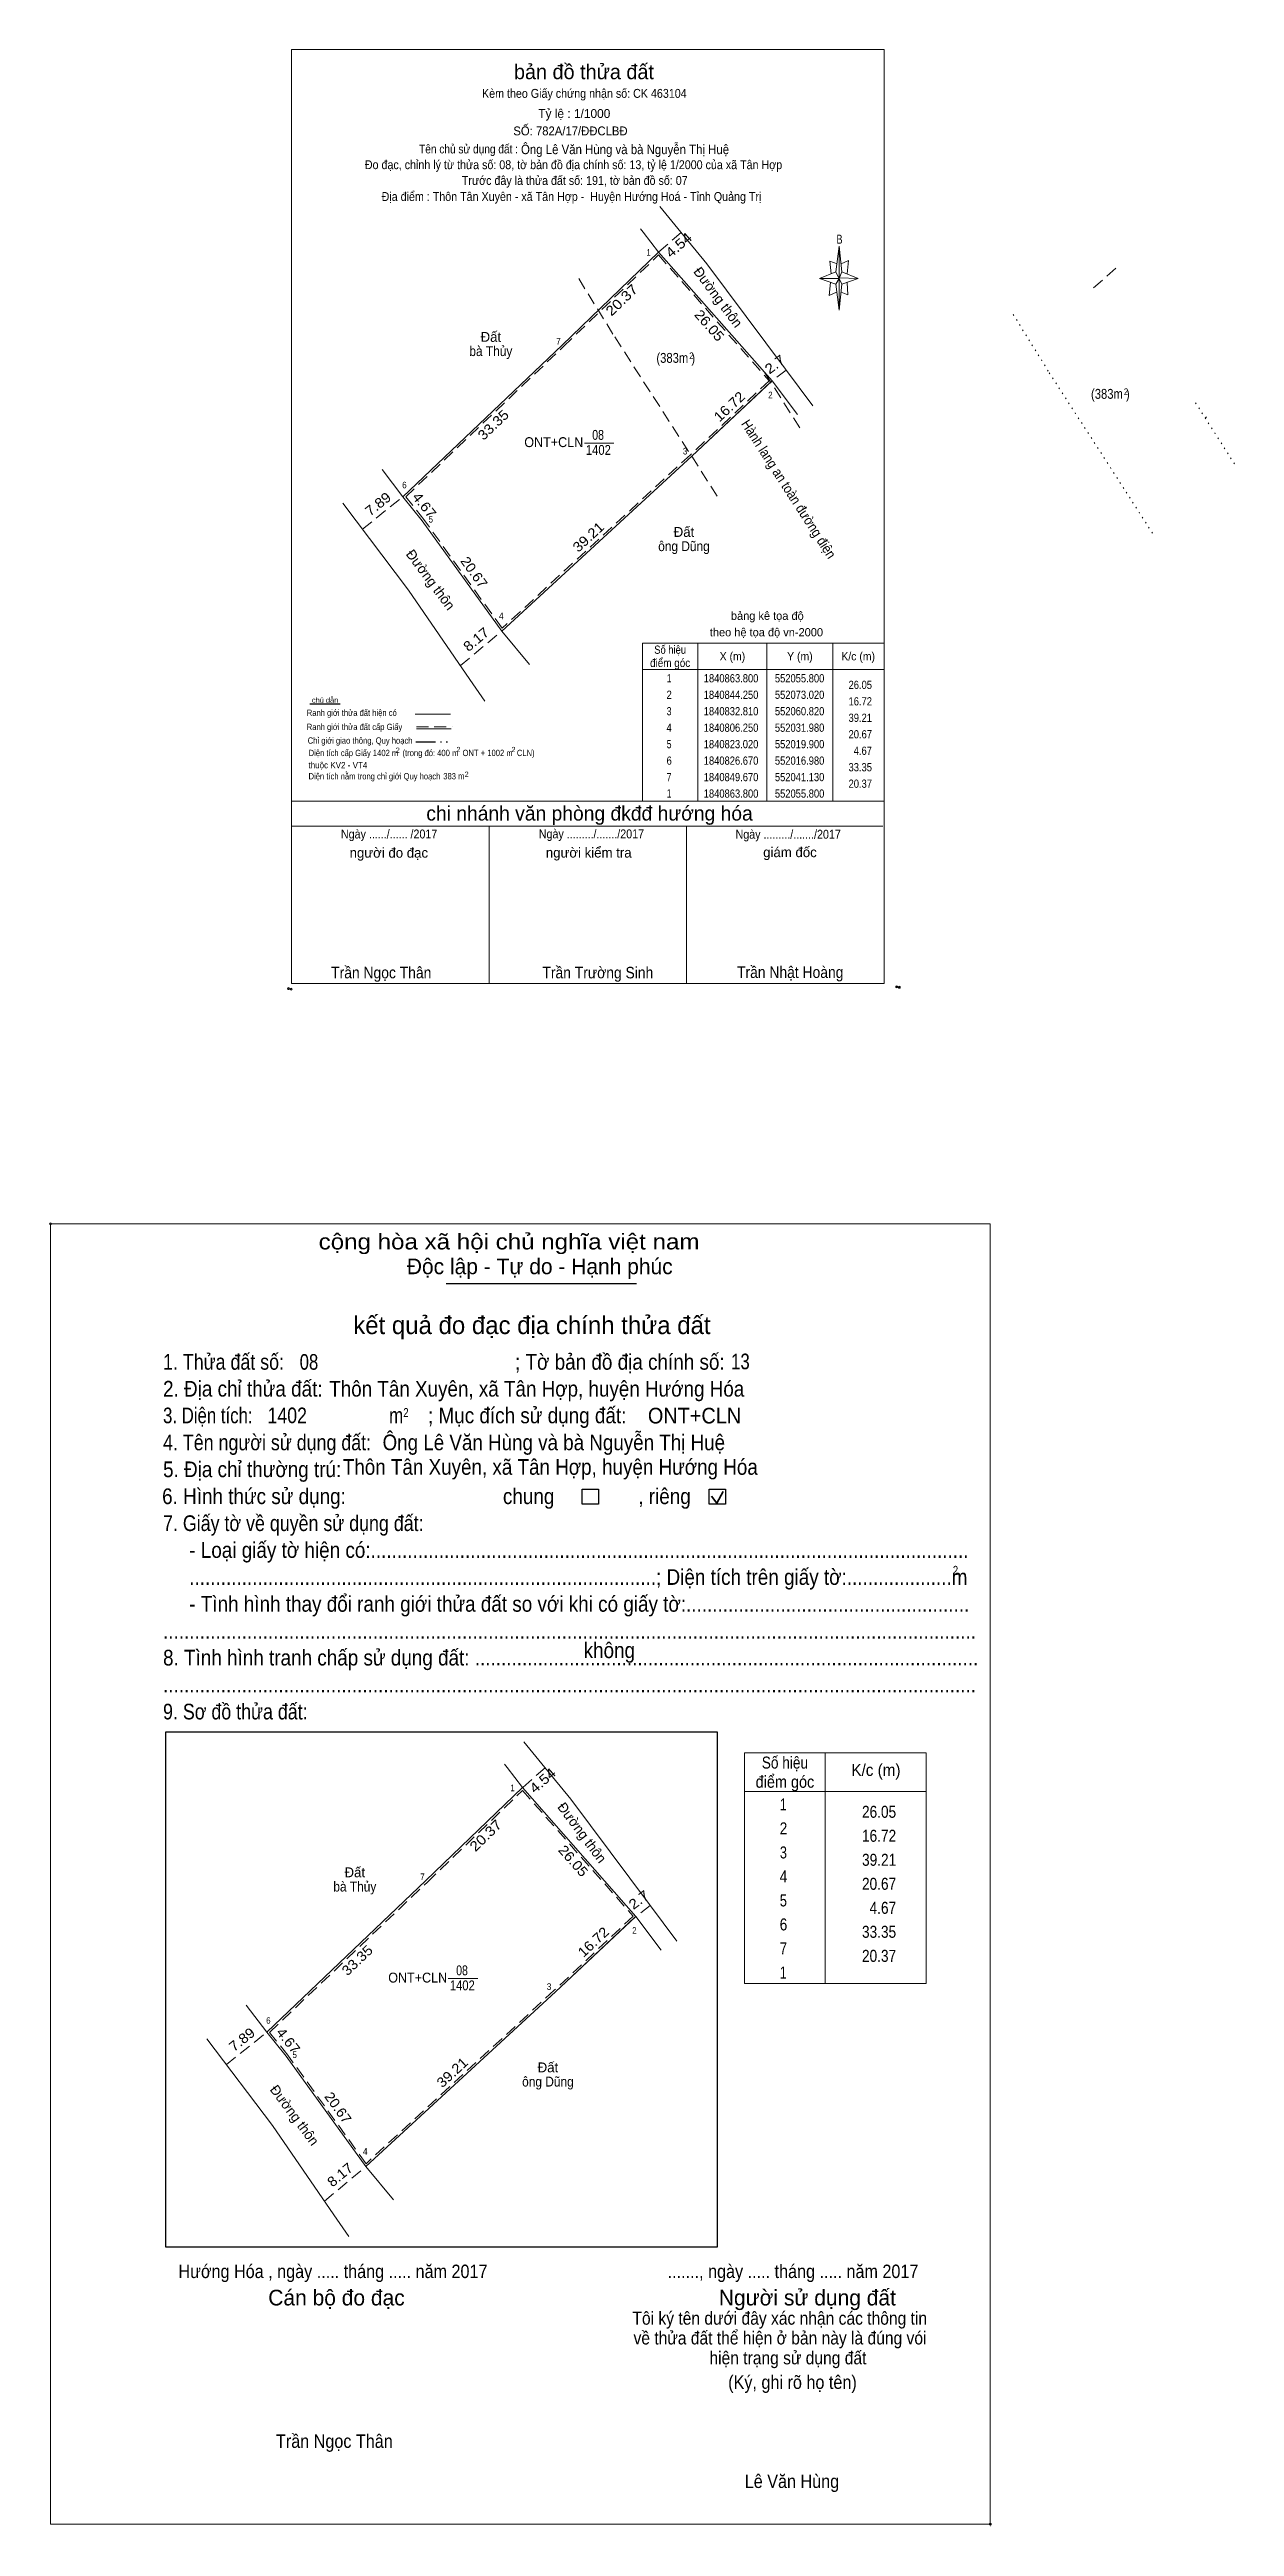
# Model space of a CAD drawing. Header units: metres. Extents: x 551114 to 552200, y 1840381 to 1841018.
# Drawn here: x 551723.5 to 551903.4, y 1840571.8 to 1840947.8 of the extents above; entities that cross this region are included whole.
import ezdxf
from ezdxf.enums import TextEntityAlignment as Align

# ---------------------------------------------------------------- set-up
doc = ezdxf.new("R2010")
doc.units = ezdxf.units.M
doc.header["$LTSCALE"] = 0.6
doc.header["$PDMODE"] = 32
doc.header["$PDSIZE"] = 0.3
for name, pattern in [('DASH_DOUBLE_DOT', [9.2, 5, -1.2, 0.3, -1.2, 0.3, -1.2]), ('DOTTED', [1.5, 0.3, -1.2]), ('MEDIUM_DASHED', [4.5, 3, -1.5])]:
    doc.linetypes.add(name, pattern=pattern)
for name, color, linetype, lineweight in [('1', 7, 'Continuous', 13), ('10', 7, 'Continuous', 13), ('16', 7, 'Continuous', 25), ('23', 7, 'Continuous', 13), ('3', 7, 'MEDIUM_DASHED', 13), ('5', 7, 'Continuous', 13), ('63', 7, 'Continuous', 13), ('7', 7, 'Continuous', 13)]:
    doc.layers.add(name, color=color, linetype=linetype, lineweight=lineweight)
for name, color, linetype in [('34', 7, 'Continuous'), ('4', 7, 'Continuous'), ('6', 7, 'Continuous')]:
    doc.layers.add(name, color=color, linetype=linetype)

msp = doc.modelspace()

# ---------------------------------------------------------------- texts
at = {"layer": '1'}
for s, height, width, p in [('(383m )', 1.5, 0.85, (551884.56, 1840894.79)), ('2', 1, 0.75, (551886.935, 1840895.37)), ('ONT+CLN', 1.5, 0.95, (551800.035, 1840887.46)), ('08', 1.5, 0.8, (551806.765, 1840888.56)), ('1402', 1.5, 0.85, (551806.81, 1840886.28)), ('ONT+CLN', 1.5, 0.95, (551779.375, 1840654.37)), ('08', 1.5, 0.8, (551786.105, 1840655.47)), ('1402', 1.5, 0.85, (551786.15, 1840653.19))]:
    msp.add_text(s, height=height, dxfattribs=dict(at, width=width)).set_placement(p, align=Align.CENTER)
at = {"layer": '1', "width": 0.9}
msp.add_text('Hướng Hóa , ngày ..... tháng ..... năm 2017', height=2.04, dxfattribs=at).set_placement((551743.04, 1840609.51))
at = {"layer": '16', "width": 0.8}
for p in [(551776.345, 1840841.04), (551785.56, 1840841.15), (551793.93, 1840841.15)]:
    msp.add_text('2', height=0.8, dxfattribs=at).set_placement(p, align=Align.CENTER)
at = {"layer": '3'}
for s, height, width, p in [('(383m )', 1.5, 0.85, (551818.56, 1840900.25)), ('(383m )', 1.5, 0.85, (551818.56, 1840900.25)), ('2', 1, 0.75, (551820.935, 1840900.83)), ('2', 1, 0.75, (551820.935, 1840900.83))]:
    msp.add_text(s, height=height, dxfattribs=dict(at, width=width)).set_placement(p, align=Align.CENTER)
at = {"layer": '3', "width": 0.9}
msp.add_text('Hành lang an toàn đường điện', height=1.5, rotation=302.828, dxfattribs=at).set_placement((551835.0836, 1840880.6766), align=Align.CENTER)
msp.add_text('Hành lang an toàn đường điện', height=1.5, rotation=302.828, dxfattribs=at).set_placement((551835.0836, 1840880.6766), align=Align.CENTER)
at = {"layer": '34', "width": 0.9}
msp.add_text('Ông Lê Văn Hùng và bà Nguyễn Thị Huệ', height=1.44, dxfattribs=at).set_placement((551795.06, 1840931.93))
at = {"layer": '4'}
for s, height, width, p in [('383 m', 0.96, 0.9, (551784.865, 1840837.02)), ('2', 0.8, 0.8, (551786.81, 1840837.4))]:
    msp.add_text(s, height=height, dxfattribs=dict(at, width=width)).set_placement(p, align=Align.CENTER)
at = {"layer": '5'}
for s, height, p in [('bản đồ thửa đất', 2.25, (551804.62, 1840943.31)), ('Tỷ lệ : 1/1000', 1.35, (551803.155, 1840937.42)), ('bảng kê tọa độ', 1.25, (551832.465, 1840861.23)), ('theo hệ tọa độ vn-2000', 1.25, (551832.33, 1840858.73)), ('chi nhánh văn phòng đkđđ hướng hóa', 2.187, (551805.465, 1840830.77)), ('người đo đạc', 1.5, (551774.99, 1840825.13)), ('người kiểm tra', 1.5, (551805.345, 1840825.15)), ('giám đốc', 1.5, (551835.905, 1840825.21))]:
    msp.add_text(s, height=height, dxfattribs=at).set_placement(p, align=Align.CENTER)
for s, height, width, p in [('Kèm theo Giấy chứng nhận số: CK 463104', 1.35, 0.9, (551804.68, 1840940.48)), ('SỐ: 782A/17/ĐĐCLBĐ', 1.35, 0.95, (551802.57, 1840934.78)), ('Đo đạc, chỉnh lý từ thửa số: 08, tờ bản đồ địa chính số: 13, tỷ lệ 1/2000 của xã Tân Hợp', 1.35, 0.9, (551803.035, 1840929.65)), ('Tên chủ sử dụng đất :', 1.35, 0.85, (551787.095, 1840932.04)), ('Địa điểm : Thôn Tân Xuyên - xã Tân Hợp -  Huyện Hướng Hoá - Tỉnh Quảng Trị ', 1.35, 0.9, (551802.955, 1840924.82)), ('Trước đây là thửa đất số: 191, tờ bản đồ số: 07', 1.35, 0.9, (551803.225, 1840927.26)), ('B', 1.378, 0.75, (551843.425, 1840918.33)), ('Ranh giới thửa đất hiện có ', 0.96, 0.9, (551769.52, 1840846.65)), ('chú dẫn', 0.7999, 1.05, (551765.305, 1840848.65)), ('Ranh giới thửa đất cấp Giấy', 0.96, 0.9, (551769.775, 1840844.5)), ('Chỉ giới giao thông, Quy hoạch', 0.96, 0.9, (551770.625, 1840842.43)), ('thuộc KV2 - VT4', 0.96, 0.95, (551767.255, 1840838.7)), ('Diện tích cấp Giấy 1402 m  (trong đó: 400 m  ONT + 1002 m  CLN)', 0.96, 0.9, (551779.97, 1840840.55)), ('Diện tích nằm trong chỉ giới Quy hoạch ', 0.96, 0.9, (551772.965, 1840837.01)), ('Ngày ....../...... /2017', 1.35, 0.9, (551775.03, 1840828.05)), ('Ngày ........./......./2017', 1.35, 0.9, (551805.755, 1840828.07)), ('Ngày ........./......./2017', 1.35, 0.9, (551835.635, 1840828.01)), ('Trần Ngọc Thân', 1.75, 0.9, (551773.835, 1840806.81)), ('Trần Trường Sinh', 1.75, 0.9, (551806.73, 1840806.81)), ('Trần Nhật Hoàng', 1.75, 0.9, (551835.945, 1840806.87))]:
    msp.add_text(s, height=height, dxfattribs=dict(at, width=width)).set_placement(p, align=Align.CENTER)
at = {"layer": '6'}
for s, height, width, p in [('Ông Lê Văn Hùng và bà Nguyễn Thị Huệ', 2.37, 0.9, (551774.04, 1840735.18)), ('ONT+CLN', 2.375, 0.95, (551814.33, 1840739.24))]:
    msp.add_text(s, height=height, dxfattribs=dict(at, width=width)).set_placement(p)
at = {"layer": '63'}
for s, rotation, width, p in [('4.54', 41.34, 1.15, (551819.5046, 1840917.5624)), ('20.37', 43.926, 1.15, (551810.8747, 1840909.2383)), ('26.05', 311.374, 1.1, (551823.0979, 1840905.4307)), ('2.7', 36.912, 1.15, (551834.0696, 1840899.4138)), ('33.35', 43.603, 1.1, (551791.3678, 1840890.2888)), ('16.72', 43.159, 1.1, (551827.2171, 1840893.0664)), ('7.89', 38.671, 1.1, (551773.8114, 1840878.2257)), ('4.67', 308.66, 1.1, (551779.7932, 1840878.1735)), ('39.21', 42.643, 1.1, (551805.7919, 1840873.2597)), ('20.67', 305.766, 1.05, (551787.3251, 1840868.0134)), ('8.17', 39.734, 1.1, (551788.7306, 1840857.6934)), ('4.54', 41.34, 1.15, (551798.8446, 1840684.4724)), ('20.37', 43.926, 1.15, (551790.2147, 1840676.1483)), ('26.05', 311.374, 1.1, (551802.4379, 1840672.3407)), ('2.7', 36.912, 1.15, (551813.4096, 1840666.3238)), ('33.35', 43.603, 1.1, (551770.7078, 1840657.1988)), ('16.72', 43.159, 1.1, (551806.5571, 1840659.9764)), ('7.89', 38.671, 1.1, (551753.1514, 1840645.1357)), ('4.67', 308.66, 1.1, (551759.1332, 1840645.0835)), ('39.21', 42.643, 1.1, (551785.1319, 1840640.1697)), ('20.67', 305.766, 1.05, (551766.6651, 1840634.9234)), ('8.17', 39.734, 1.1, (551768.0706, 1840624.6034))]:
    msp.add_text(s, height=1.5, rotation=rotation, dxfattribs=dict(at, width=width)).set_placement(p, align=Align.CENTER)
for s, height, width, p in [(' 1', 1, 0.9, (551814.78, 1840916.51)), (' 7', 1, 0.95, (551801.1, 1840903.02)), (' 2', 1, 0.9, (551833.27, 1840894.87)), (' 3', 1, 0.95, (551820.34, 1840886.34)), (' 6', 1, 0.9, (551777.69, 1840881.2)), (' 5', 1, 0.9, (551781.69, 1840876)), (' 4', 1, 0.95, (551792.42, 1840861.33)), ('26.05', 1.25, 0.85, (551848.36, 1840850.74)), ('16.72', 1.25, 0.85, (551848.36, 1840848.24)), ('39.21', 1.25, 0.85, (551848.36, 1840845.74)), ('20.67', 1.25, 0.85, (551848.36, 1840843.24)), ('4.67', 1.25, 0.85, (551848.35, 1840840.74)), ('33.35', 1.25, 0.85, (551848.36, 1840838.24)), ('20.37', 1.25, 0.85, (551848.36, 1840835.74)), (' 1', 1, 0.9, (551794.12, 1840683.42)), ('26.05', 1.823, 0.85, (551852.03, 1840679.38)), ('16.72', 1.823, 0.85, (551852.03, 1840675.74)), (' 7', 1, 0.95, (551780.44, 1840669.93)), ('39.21', 1.823, 0.85, (551852.04, 1840672.09)), ('20.67', 1.823, 0.85, (551852.03, 1840668.45)), ('33.35', 1.823, 0.85, (551852.03, 1840661.16)), ('4.67', 1.823, 0.85, (551852.03, 1840664.8)), (' 2', 1, 0.9, (551812.61, 1840661.78)), ('20.37', 1.823, 0.85, (551852.03, 1840657.51)), (' 3', 1, 0.95, (551799.68, 1840653.25)), (' 6', 1, 0.9, (551757.03, 1840648.11)), (' 5', 1, 0.9, (551761.03, 1840642.91)), (' 4', 1, 0.95, (551771.76, 1840628.24))]:
    msp.add_text(s, height=height, dxfattribs=dict(at, width=width)).set_placement(p, align=Align.RIGHT)
for p in [(551824.3867, 1840909.7636), (551780.7267, 1840866.8736), (551803.7267, 1840676.6736), (551760.0667, 1840633.7836)]:
    msp.add_text('Đường thôn', height=1.5, rotation=306.732, dxfattribs=at).set_placement(p, align=Align.CENTER)
for p in [(551790.48, 1840903.44), (551819.81, 1840873.83), (551769.82, 1840670.35), (551799.15, 1840640.74)]:
    msp.add_text('Đất', height=1.5, dxfattribs=at).set_placement(p, align=Align.CENTER)
for s, height, width, p in [('bà Thủy', 1.5, 0.9, (551790.48, 1840901.28)), ('ông Dũng', 1.5, 0.9, (551819.81, 1840871.67)), ('điểm góc', 1.25, 0.9, (551817.71, 1840854.08)), ('Số hiệu', 1.25, 0.85, (551817.71, 1840856.08)), ('X (m)', 1.25, 0.95, (551827.17, 1840855.08)), ('Y (m)', 1.25, 0.95, (551837.415, 1840855.08)), ('K/c (m)', 1.25, 0.95, (551846.265, 1840855.08)), (' 1', 1.25, 0.75, (551817.37, 1840851.74)), ('1840863.800', 1.25, 0.85, (551826.96, 1840851.74)), ('552055.800', 1.25, 0.85, (551837.37, 1840851.74)), (' 3', 1.25, 0.8, (551817.365, 1840846.74)), (' 2', 1.25, 0.85, (551817.365, 1840849.24)), ('1840844.250', 1.25, 0.85, (551826.96, 1840849.24)), ('1840832.810', 1.25, 0.85, (551826.96, 1840846.74)), ('552073.020', 1.25, 0.85, (551837.37, 1840849.24)), ('552060.820', 1.25, 0.85, (551837.37, 1840846.74)), (' 4', 1.25, 0.85, (551817.36, 1840844.24)), ('1840806.250', 1.25, 0.85, (551826.96, 1840844.24)), ('552031.980', 1.25, 0.85, (551837.37, 1840844.24)), (' 5', 1.25, 0.8, (551817.365, 1840841.74)), (' 6', 1.25, 0.85, (551817.365, 1840839.24)), ('1840823.020', 1.25, 0.85, (551826.96, 1840841.74)), ('1840826.670', 1.25, 0.85, (551826.96, 1840839.24)), ('552019.900', 1.25, 0.85, (551837.37, 1840841.74)), ('552016.980', 1.25, 0.85, (551837.37, 1840839.24)), (' 7', 1.25, 0.8, (551817.365, 1840836.74)), ('1840849.670', 1.25, 0.85, (551826.96, 1840836.74)), ('552041.130', 1.25, 0.85, (551837.37, 1840836.74)), (' 1', 1.25, 0.75, (551817.37, 1840834.24)), ('1840863.800', 1.25, 0.85, (551826.96, 1840834.24)), ('552055.800', 1.25, 0.85, (551837.37, 1840834.24)), ('điểm góc', 1.823, 0.9, (551835.145, 1840683.94)), ('Số hiệu', 1.823, 0.85, (551835.14, 1840686.85)), ('K/c (m)', 1.823, 0.95, (551848.965, 1840685.73)), (' 1', 1.823, 0.75, (551834.63, 1840680.5)), (' 2', 1.823, 0.85, (551834.635, 1840676.86)), (' 3', 1.823, 0.8, (551834.64, 1840673.21)), (' 4', 1.823, 0.85, (551834.63, 1840669.56)), ('bà Thủy', 1.5, 0.9, (551769.82, 1840668.19)), (' 5', 1.823, 0.8, (551834.635, 1840665.92)), (' 6', 1.823, 0.85, (551834.635, 1840662.28)), (' 7', 1.823, 0.8, (551834.635, 1840658.63)), (' 1', 1.823, 0.75, (551834.63, 1840654.98)), ('ông Dũng', 1.5, 0.9, (551799.15, 1840638.58))]:
    msp.add_text(s, height=height, dxfattribs=dict(at, width=width)).set_placement(p, align=Align.CENTER)
at = {"layer": '7'}
for s, height, width, p in [('cộng hòa xã hội chủ nghĩa việt nam', 2.382, 1.15, (551764.33, 1840765.66)), ('1. Thửa đất số:', 2.382, 0.85, (551740.7, 1840747.4)), ('08', 2.37, 0.8, (551761.45, 1840747.4)), ('; Tờ bản đồ địa chính số:', 2.382, 0.9, (551794.15, 1840747.4)), ('13', 2.375, 0.8, (551826.97, 1840747.47)), ('2. Địa chỉ thửa đất:', 2.382, 0.9, (551740.7, 1840743.32)), ('Thôn Tân Xuyên, xã Tân Hợp, huyện Hướng Hóa', 2.375, 0.9, (551765.94, 1840743.32)), ('; Mục đích sử dụng đất:', 2.382, 0.9, (551780.94, 1840739.27)), ('3. Diện tích:', 2.382, 0.8, (551740.7, 1840739.27)), ('1402', 2.37, 0.85, (551756.56, 1840739.28)), ('m', 2.382, 0.8, (551775.04, 1840739.27)), ('2', 1.361, 0.8, (551777.18, 1840740.21)), ('4. Tên người sử dụng đất:', 2.382, 0.85, (551740.7, 1840735.17)), ('5. Địa chỉ thường trú:', 2.382, 0.9, (551740.7, 1840731.09)), ('Thôn Tân Xuyên, xã Tân Hợp, huyện Hướng Hóa', 2.375, 0.9, (551768, 1840731.45)), ('6. Hình thức sử dụng:', 2.382, 0.9, (551740.56, 1840727)), ('chung                , riêng', 2.382, 0.9, (551792.32, 1840727)), ('7. Giấy tờ về quyền sử dụng đất:', 2.382, 0.85, (551740.7, 1840722.91)), ('     - Loại giấy tờ hiện có:..................................................................................................................', 2.382, 0.9, (551740.7, 1840718.84)), ('     .........................................................................................; Diện tích trên giấy tờ:....................m', 2.382, 0.9, (551740.7, 1840714.74)), ('2', 1.361, 0.8, (551860.64, 1840716.26)), ('     - Tình hình thay đổi ranh giới thửa đất so với khi có giấy tờ:......................................................', 2.382, 0.9, (551740.7, 1840710.66)), ('8. Tình hình tranh chấp sử dụng đất: ................................................................................................', 2.382, 0.9, (551740.7, 1840702.5)), ('...........................................................................................................................................................', 2.382, 0.9, (551740.7, 1840706.58)), ('không', 2.382, 0.9, (551804.57, 1840703.62)), ('9. Sơ đồ thửa đất:', 2.382, 0.85, (551740.7, 1840694.31)), ('...........................................................................................................................................................', 2.382, 0.9, (551740.7, 1840698.42)), ('......., ngày ..... tháng ..... năm 2017', 2.04, 0.9, (551817.33, 1840609.51)), ('(Ký, ghi rõ họ tên)', 2.042, 0.9, (551826.52, 1840592.68)), ('Trần Ngọc Thân', 2.039, 0.9, (551757.85, 1840583.73)), ('Lê Văn Hùng', 2.04, 0.9, (551829.04, 1840577.64))]:
    msp.add_text(s, height=height, dxfattribs=dict(at, width=width)).set_placement(p)
for s, p in [('Độc lập - Tự do - Hạnh phúc', (551777.72, 1840761.9)), ('Cán bộ đo đạc', (551756.68, 1840605.35)), ('Người sử dụng đất', (551825.1, 1840605.35))]:
    msp.add_text(s, height=2.382, dxfattribs=at).set_placement(p)
for s, height, p in [('kết quả đo đạc địa chính thửa đất', 2.723, (551796.715, 1840752.81)), ('.', 0.6804, (551866.3353, 1840571.8))]:
    msp.add_text(s, height=height, dxfattribs=at).set_placement(p, align=Align.CENTER)
at = {"layer": '7', "width": 0.9}
for s, p in [('Tôi ký tên dưới đây xác nhận các thông tin', (551834.355, 1840602.43)), ('về thửa đất thể hiện ở bản này là đúng vói', (551834.395, 1840599.43)), ('hiện trạng sử dụng đất', (551835.595, 1840596.41))]:
    msp.add_text(s, height=1.968, dxfattribs=at).set_placement(p, align=Align.CENTER)

# ---------------------------------------------------------------- linework, layer by layer
at = {"layer": '1', "linetype": 'DOTTED'}
msp.add_line((551903.41, 1840884.91), (551897.17, 1840894.67), dxfattribs=at)
at = {"layer": '1'}
for p, q in [((551792.14, 1840859.51), (551796.34, 1840854.46)), ((551771.48, 1840626.42), (551775.68, 1840621.37))]:
    msp.add_line(p, q, dxfattribs=at)
for points in [[(551815.96, 1840917.06), (551833.18, 1840897.51), (551820.98, 1840886.07), (551792.14, 1840859.51), (551780.06, 1840876.28), (551777.14, 1840879.93), (551801.29, 1840902.93)], [(551795.3, 1840683.97), (551812.52, 1840664.42), (551800.32, 1840652.98), (551771.48, 1840626.42), (551759.4, 1840643.19), (551756.48, 1840646.84), (551780.63, 1840669.84)]]:
    msp.add_lwpolyline(points, close=True, dxfattribs=at)
at = {"layer": '1', "linetype": 'MEDIUM_DASHED'}
for points in [[(551815.94, 1840916.63), (551832.76, 1840897.53), (551820.78, 1840886.29), (551792.19, 1840859.96), (551780.3, 1840876.46), (551777.55, 1840879.9), (551801.5, 1840902.71)], [(551795.28, 1840683.54), (551812.1, 1840664.44), (551800.12, 1840653.2), (551771.53, 1840626.87), (551759.64, 1840643.37), (551756.89, 1840646.81), (551780.84, 1840669.62)]]:
    msp.add_lwpolyline(points, close=True, dxfattribs=at)
at = {"layer": '1', "linetype": 'DOTTED'}
msp.add_lwpolyline([(551869.82, 1840907.58), (551875.29, 1840898.73), (551886.98, 1840880.61), (551891.26, 1840873.88)], dxfattribs=at)
at = {"layer": '1'}
for points in [[(551777.14, 1840879.93), (551780.06, 1840876.28), (551792.14, 1840859.51)], [(551756.48, 1840646.84), (551759.4, 1840643.19), (551771.48, 1840626.42)]]:
    msp.add_lwpolyline(points, dxfattribs=at)
at = {"layer": '10'}
for p, q in [((551816.13, 1840923.98), (551819.33, 1840920.1)), ((551813.6, 1840920.1), (551813.21, 1840920.6)), ((551815.96, 1840917.06), (551813.6, 1840920.1)), ((551819.33, 1840920.1), (551823.3, 1840915.29)), ((551833.18, 1840897.51), (551815.96, 1840917.06)), ((551823.3, 1840915.29), (551835.24, 1840899.29)), ((551823.3, 1840915.29), (551835.24, 1840899.29)), ((551832.97, 1840897.31), (551833.18, 1840897.51)), ((551833.18, 1840897.51), (551837.03, 1840892.39)), ((551839.4, 1840893.72), (551835.24, 1840899.29)), ((551898.97, 1840891.85), (551899.18, 1840892.05)), ((551787.3, 1840852.2), (551789.58, 1840848.9)), ((551795.47, 1840690.89), (551798.67, 1840687.01)), ((551792.94, 1840687.01), (551792.55, 1840687.51)), ((551795.3, 1840683.97), (551792.94, 1840687.01)), ((551798.67, 1840687.01), (551802.64, 1840682.2)), ((551812.52, 1840664.42), (551795.3, 1840683.97)), ((551802.64, 1840682.2), (551814.58, 1840666.2)), ((551802.64, 1840682.2), (551814.58, 1840666.2)), ((551812.52, 1840664.42), (551816.37, 1840659.3)), ((551818.74, 1840660.63), (551814.58, 1840666.2)), ((551766.64, 1840619.11), (551768.92, 1840615.81))]:
    msp.add_line(p, q, dxfattribs=at)
for points in [[(551792.14, 1840859.51), (551820.98, 1840886.07), (551833.18, 1840897.51)], [(551820.98, 1840886.07), (551832.97, 1840897.31), (551833.18, 1840897.51)], [(551768.01, 1840878.93), (551777.97, 1840865.74), (551787.3, 1840852.2)], [(551771.48, 1840626.42), (551800.32, 1840652.98), (551812.52, 1840664.42)], [(551800.32, 1840652.98), (551812.31, 1840664.22), (551812.52, 1840664.42)], [(551747.35, 1840645.84), (551757.31, 1840632.65), (551766.64, 1840619.11)]]:
    msp.add_lwpolyline(points, dxfattribs=at)
at = {"layer": '16'}
msp.add_line((551767.61, 1840848.41), (551762.99, 1840848.41), dxfattribs=at)
at = {"layer": '23'}
for p, q in [((551823.3, 1840915.29), (551835.24, 1840899.29)), ((551823.3, 1840915.29), (551835.24, 1840899.29)), ((551777.14, 1840879.93), (551773.97, 1840884.04)), ((551802.64, 1840682.2), (551814.58, 1840666.2)), ((551802.64, 1840682.2), (551814.58, 1840666.2)), ((551756.48, 1840646.84), (551753.31, 1840650.95))]:
    msp.add_line(p, q, dxfattribs=at)
at = {"layer": '3'}
for p, q in [((551819.37, 1840920.06), (551815.96, 1840917.06)), ((551819.37, 1840920.06), (551815.96, 1840917.06)), ((551837.41, 1840890.37), (551831.96, 1840898.9)), ((551837.41, 1840890.37), (551831.96, 1840898.9))]:
    msp.add_line(p, q, dxfattribs=at)
msp.add_lwpolyline([(551803.82, 1840913.04), (551809.29, 1840904.19), (551820.98, 1840886.07), (551825.26, 1840879.34)], dxfattribs=at)
msp.add_lwpolyline([(551803.82, 1840913.04), (551809.29, 1840904.19), (551820.98, 1840886.07), (551825.26, 1840879.34)], dxfattribs=at)
at = {"layer": '5'}
for p, q in [((551842.87, 1840914.07), (551843.37, 1840917.97)), ((551842.87, 1840912.17), (551840.37, 1840913.07)), ((551843.77, 1840912.17), (551843.37, 1840908.27)), ((551843.77, 1840914.07), (551846.27, 1840913.07)), ((551844.57, 1840912.47), (551844.67, 1840910.57)), ((551844.67, 1840910.57), (551843.67, 1840910.97)), ((551778.99, 1840846.92), (551784.37, 1840846.92)), ((551779.19, 1840844.68), (551784.46, 1840844.68)), ((551760.21, 1840833.71), (551850.21, 1840833.71)), ((551760.21, 1840829.91), (551850.01, 1840829.91)), ((551760.21, 1840829.91), (551850.01, 1840829.91)), ((551760.21, 1840829.91), (551850.01, 1840829.91)), ((551790.21, 1840806.01), (551790.21, 1840829.91)), ((551820.21, 1840806.01), (551820.21, 1840829.91))]:
    msp.add_line(p, q, dxfattribs=at)
at = {"layer": '5', "linetype": 'MEDIUM_DASHED'}
msp.add_line((551779.19, 1840845), (551784.63, 1840845), dxfattribs=at)
at = {"layer": '5', "linetype": 'DASH_DOUBLE_DOT', "lineweight": 25}
msp.add_line((551779.09, 1840842.71), (551784.33, 1840842.71), dxfattribs=at)
at = {"layer": '5'}
for points in [[(551760.21, 1840947.81), (551850.21, 1840947.81), (551850.21, 1840806.01), (551760.21, 1840806.01)], [(551843.37, 1840917.97), (551843.77, 1840914.07), (551843.37, 1840913.07)], [(551843.37, 1840913.07), (551840.37, 1840913.07), (551842.87, 1840914.07), (551843.77, 1840912.17), (551846.27, 1840913.07), (551843.37, 1840913.17)], [(551843.37, 1840913.07), (551843.37, 1840908.27), (551842.87, 1840912.17)]]:
    msp.add_lwpolyline(points, close=True, dxfattribs=at)
for points in [[(551843.07, 1840915.27), (551841.97, 1840915.67), (551842.17, 1840913.77)], [(551843.67, 1840915.27), (551844.77, 1840915.77), (551844.57, 1840913.77)], [(551843.37, 1840913.07), (551842.87, 1840914.07), (551840.37, 1840913.07)], [(551842.07, 1840912.47), (551841.87, 1840910.47), (551842.97, 1840910.97)], [(551843.37, 1840913.07), (551843.77, 1840912.17), (551846.27, 1840913.07)], [(551850.21, 1840806.01), (551760.21, 1840806.01), (551760.21, 1840829.91)]]:
    msp.add_lwpolyline(points, dxfattribs=at)
for p in [(551759.75, 1840805.25), (551760.15, 1840805.17), (551852.11, 1840805.51), (551852.51, 1840805.45)]:
    msp.add_point(p, dxfattribs=at)
at = {"layer": '63', "linetype": 'MEDIUM_DASHED'}
for p, q in [((551885.37, 1840914.6), (551881.96, 1840911.6)), ((551835.35, 1840899.14), (551833.18, 1840897.51)), ((551770.98, 1840875), (551777.14, 1840879.93)), ((551785.86, 1840854.29), (551792.14, 1840859.51)), ((551798.71, 1840686.97), (551795.3, 1840683.97)), ((551814.69, 1840666.05), (551812.52, 1840664.42)), ((551750.32, 1840641.91), (551756.48, 1840646.84)), ((551765.2, 1840621.2), (551771.48, 1840626.42))]:
    msp.add_line(p, q, dxfattribs=at)
at = {"layer": '63'}
for p, q in [((551804.68, 1840888.06), (551809.18, 1840888.06)), ((551821.91, 1840857.71), (551821.91, 1840833.71)), ((551832.41, 1840857.71), (551832.41, 1840833.71)), ((551842.41, 1840857.71), (551842.41, 1840833.71)), ((551813.51, 1840853.71), (551850.21, 1840853.71)), ((551841.27, 1840689.22), (551841.27, 1840654.23)), ((551856.58, 1840689.22), (551856.58, 1840654.23)), ((551829.02, 1840683.39), (551856.58, 1840683.39)), ((551784.02, 1840654.97), (551788.52, 1840654.97))]:
    msp.add_line(p, q, dxfattribs=at)
msp.add_lwpolyline([(551813.51, 1840857.71), (551850.21, 1840857.71), (551850.21, 1840833.71), (551813.51, 1840833.71)], close=True, dxfattribs=at)
msp.add_lwpolyline([(551856.58, 1840654.23), (551829.02, 1840654.23), (551829.02, 1840689.22), (551856.58, 1840689.22)], dxfattribs=at)
at = {"layer": '7', "lineweight": 25}
msp.add_line((551783.72, 1840760.48), (551812.58, 1840760.48), dxfattribs=at)
at = {"layer": '7', "lineweight": 35}
for p, q in [((551823.97, 1840728.22), (551824.79, 1840727.16)), ((551824.79, 1840727.16), (551825.78, 1840728.93))]:
    msp.add_line(p, q, dxfattribs=at)
at = {"layer": '7'}
msp.add_lwpolyline([(551723.61, 1840769.54), (551866.33, 1840769.54), (551866.33, 1840572.13), (551723.61, 1840572.13)], close=True, dxfattribs=at)
at = {"layer": '7', "lineweight": 25}
for points in [[(551804.37, 1840729.27), (551806.82, 1840729.27), (551806.82, 1840726.99), (551804.37, 1840726.99)], [(551823.66, 1840729.27), (551826.11, 1840729.27), (551826.11, 1840726.99), (551823.66, 1840726.99)], [(551741.11, 1840692.41), (551824.83, 1840692.41), (551824.83, 1840614.2), (551741.11, 1840614.2)]]:
    msp.add_lwpolyline(points, close=True, dxfattribs=at)
at = {"layer": '7'}
for p in [(551723.61, 1840769.54), (551866.33, 1840572.13)]:
    msp.add_point(p, dxfattribs=at)

msp.set_redraw_order([(e.dxf.handle, doc.entitydb.next_handle()) for e in msp.query("TEXT MTEXT ATTDEF DIMENSION ARC_DIMENSION")])  # texts and dimensions are drawn at this point

doc.saveas('drawing.dxf')
